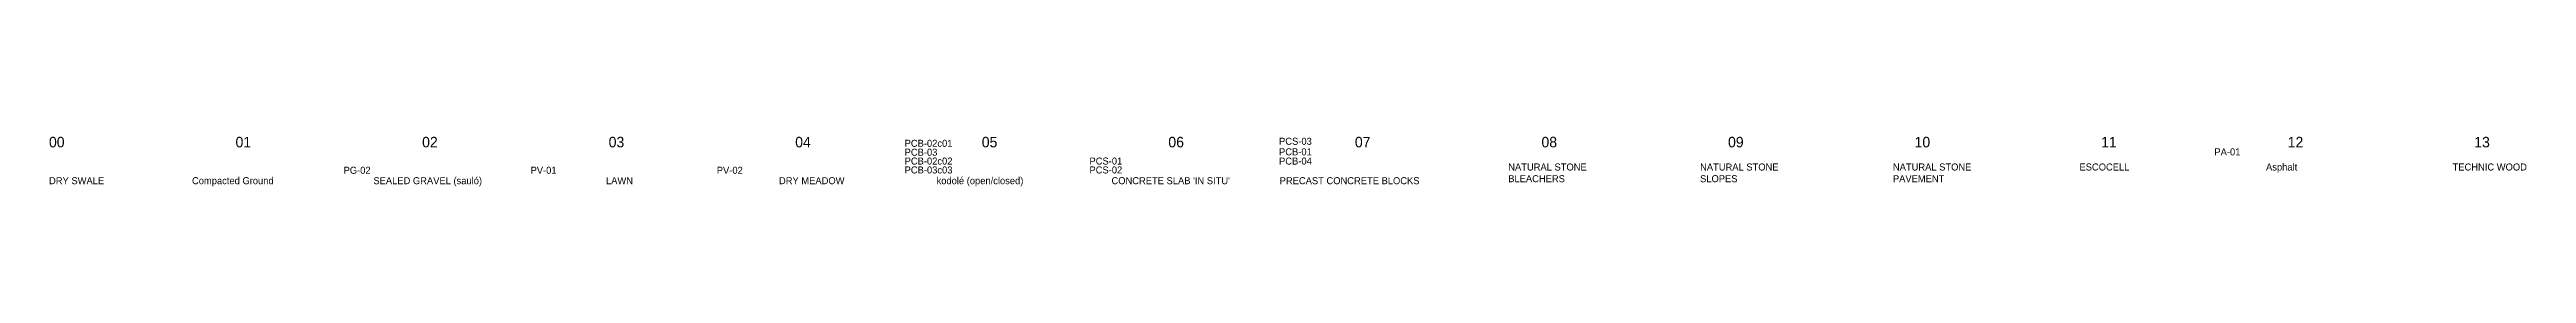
# Model space of a CAD drawing. Header units: metres. Extents: x -325 to 301, y -147 to 149.
# Drawn here: x 165.2 to 298, y 133.7 to 136.3 of the extents above; entities that cross this region are included whole.
import ezdxf

# ---------------------------------------------------------------- set-up
doc = ezdxf.new("R2010")
doc.units = ezdxf.units.M
doc.layers.add('EIT_0 Llegenda', color=7, linetype='Continuous')
doc.styles.add('x-llegenda materials$0$ENGRAVERS', font='TT0586M.TTF')

msp = doc.modelspace()

# ---------------------------------------------------------------- texts
at = {"layer": 'EIT_0 Llegenda', "attachment_point": 1, "style": 'x-llegenda materials$0$ENGRAVERS'}
for s, insert, char_height, width in [('00', (165.187, 136.34), 0.5625, 28.81515), ('01', (175.187, 136.34), 0.5625, 28.81515), ('02', (185.187, 136.34), 0.5625, 28.81515), ('03', (195.187, 136.34), 0.5625, 28.81515), ('04', (205.187, 136.34), 0.5625, 28.81515), ('05', (215.187, 136.34), 0.5625, 28.81515), ('06', (225.187, 136.34), 0.5625, 28.81515), ('07', (235.187, 136.34), 0.5625, 28.81515), ('08', (245.187, 136.34), 0.5625, 28.81515), ('09', (255.187, 136.34), 0.5625, 28.81515), ('10', (265.187, 136.34), 0.5625, 28.81515), ('11', (275.187, 136.34), 0.5625, 28.81515), ('12', (285.187, 136.34), 0.5625, 28.81515), ('13', (295.187, 136.34), 0.5625, 28.81515), ('DRY SWALE', (165.191, 134.184), 0.375, 19.2101), ('Compacted Ground', (172.853, 134.184), 0.375, 19.2101), ('SEALED GRAVEL (sauló)', (182.576, 134.184), 0.375, 19.2101), ('LAWN', (195.044, 134.184), 0.375, 19.2101), ('DRY MEADOW', (204.318, 134.184), 0.375, 19.2101), ('kodolé (open/closed)', (212.762, 134.184), 0.375, 19.2101), ("CONCRETE SLAB 'IN SITU'", (222.139, 134.184), 0.375, 19.2101), ('PRECAST CONCRETE BLOCKS', (231.156, 134.184), 0.375, 19.2101), ('NATURAL STONE\\PBLEACHERS', (243.406, 134.916), 0.375, 19.2101), ('NATURAL STONE\\PSLOPES', (253.689, 134.916), 0.375, 19.2101), ('NATURAL STONE\\PPAVEMENT', (264.026, 134.916), 0.375, 19.2101), ('ESCOCELL', (274.026, 134.916), 0.375, 19.2101), ('Asphalt', (284.026, 134.916), 0.375, 19.2101), ('TECHNIC WOOD', (294.026, 134.916), 0.375, 19.2101)]:
    msp.add_mtext(s, dxfattribs=dict(at, insert=insert, char_height=char_height, width=width))
at = {"layer": 'EIT_0 Llegenda', "color": 244, "true_color": 0x991b1e, "char_height": 0.375, "width": 19.2101, "attachment_point": 1, "style": 'x-llegenda materials$0$ENGRAVERS'}
for s, insert in [('PCB-02c01', (211.051, 136.182)), ('PCB-03', (211.051, 135.705)), ('PCS-03', (231.122, 136.291)), ('PCB-01', (231.122, 135.727)), ('PA-01', (281.258, 135.727)), ('PG-02', (180.977, 134.741)), ('PV-01', (191.002, 134.741)), ('PV-02', (200.983, 134.741)), ('PCB-02c02', (211.051, 135.234)), ('PCB-03c03', (211.051, 134.758)), ('PCS-01', (220.959, 135.234)), ('PCS-02', (220.959, 134.758)), ('PCB-04', (231.122, 135.234))]:
    msp.add_mtext(s, dxfattribs=dict(at, insert=insert))

doc.saveas('drawing.dxf')
